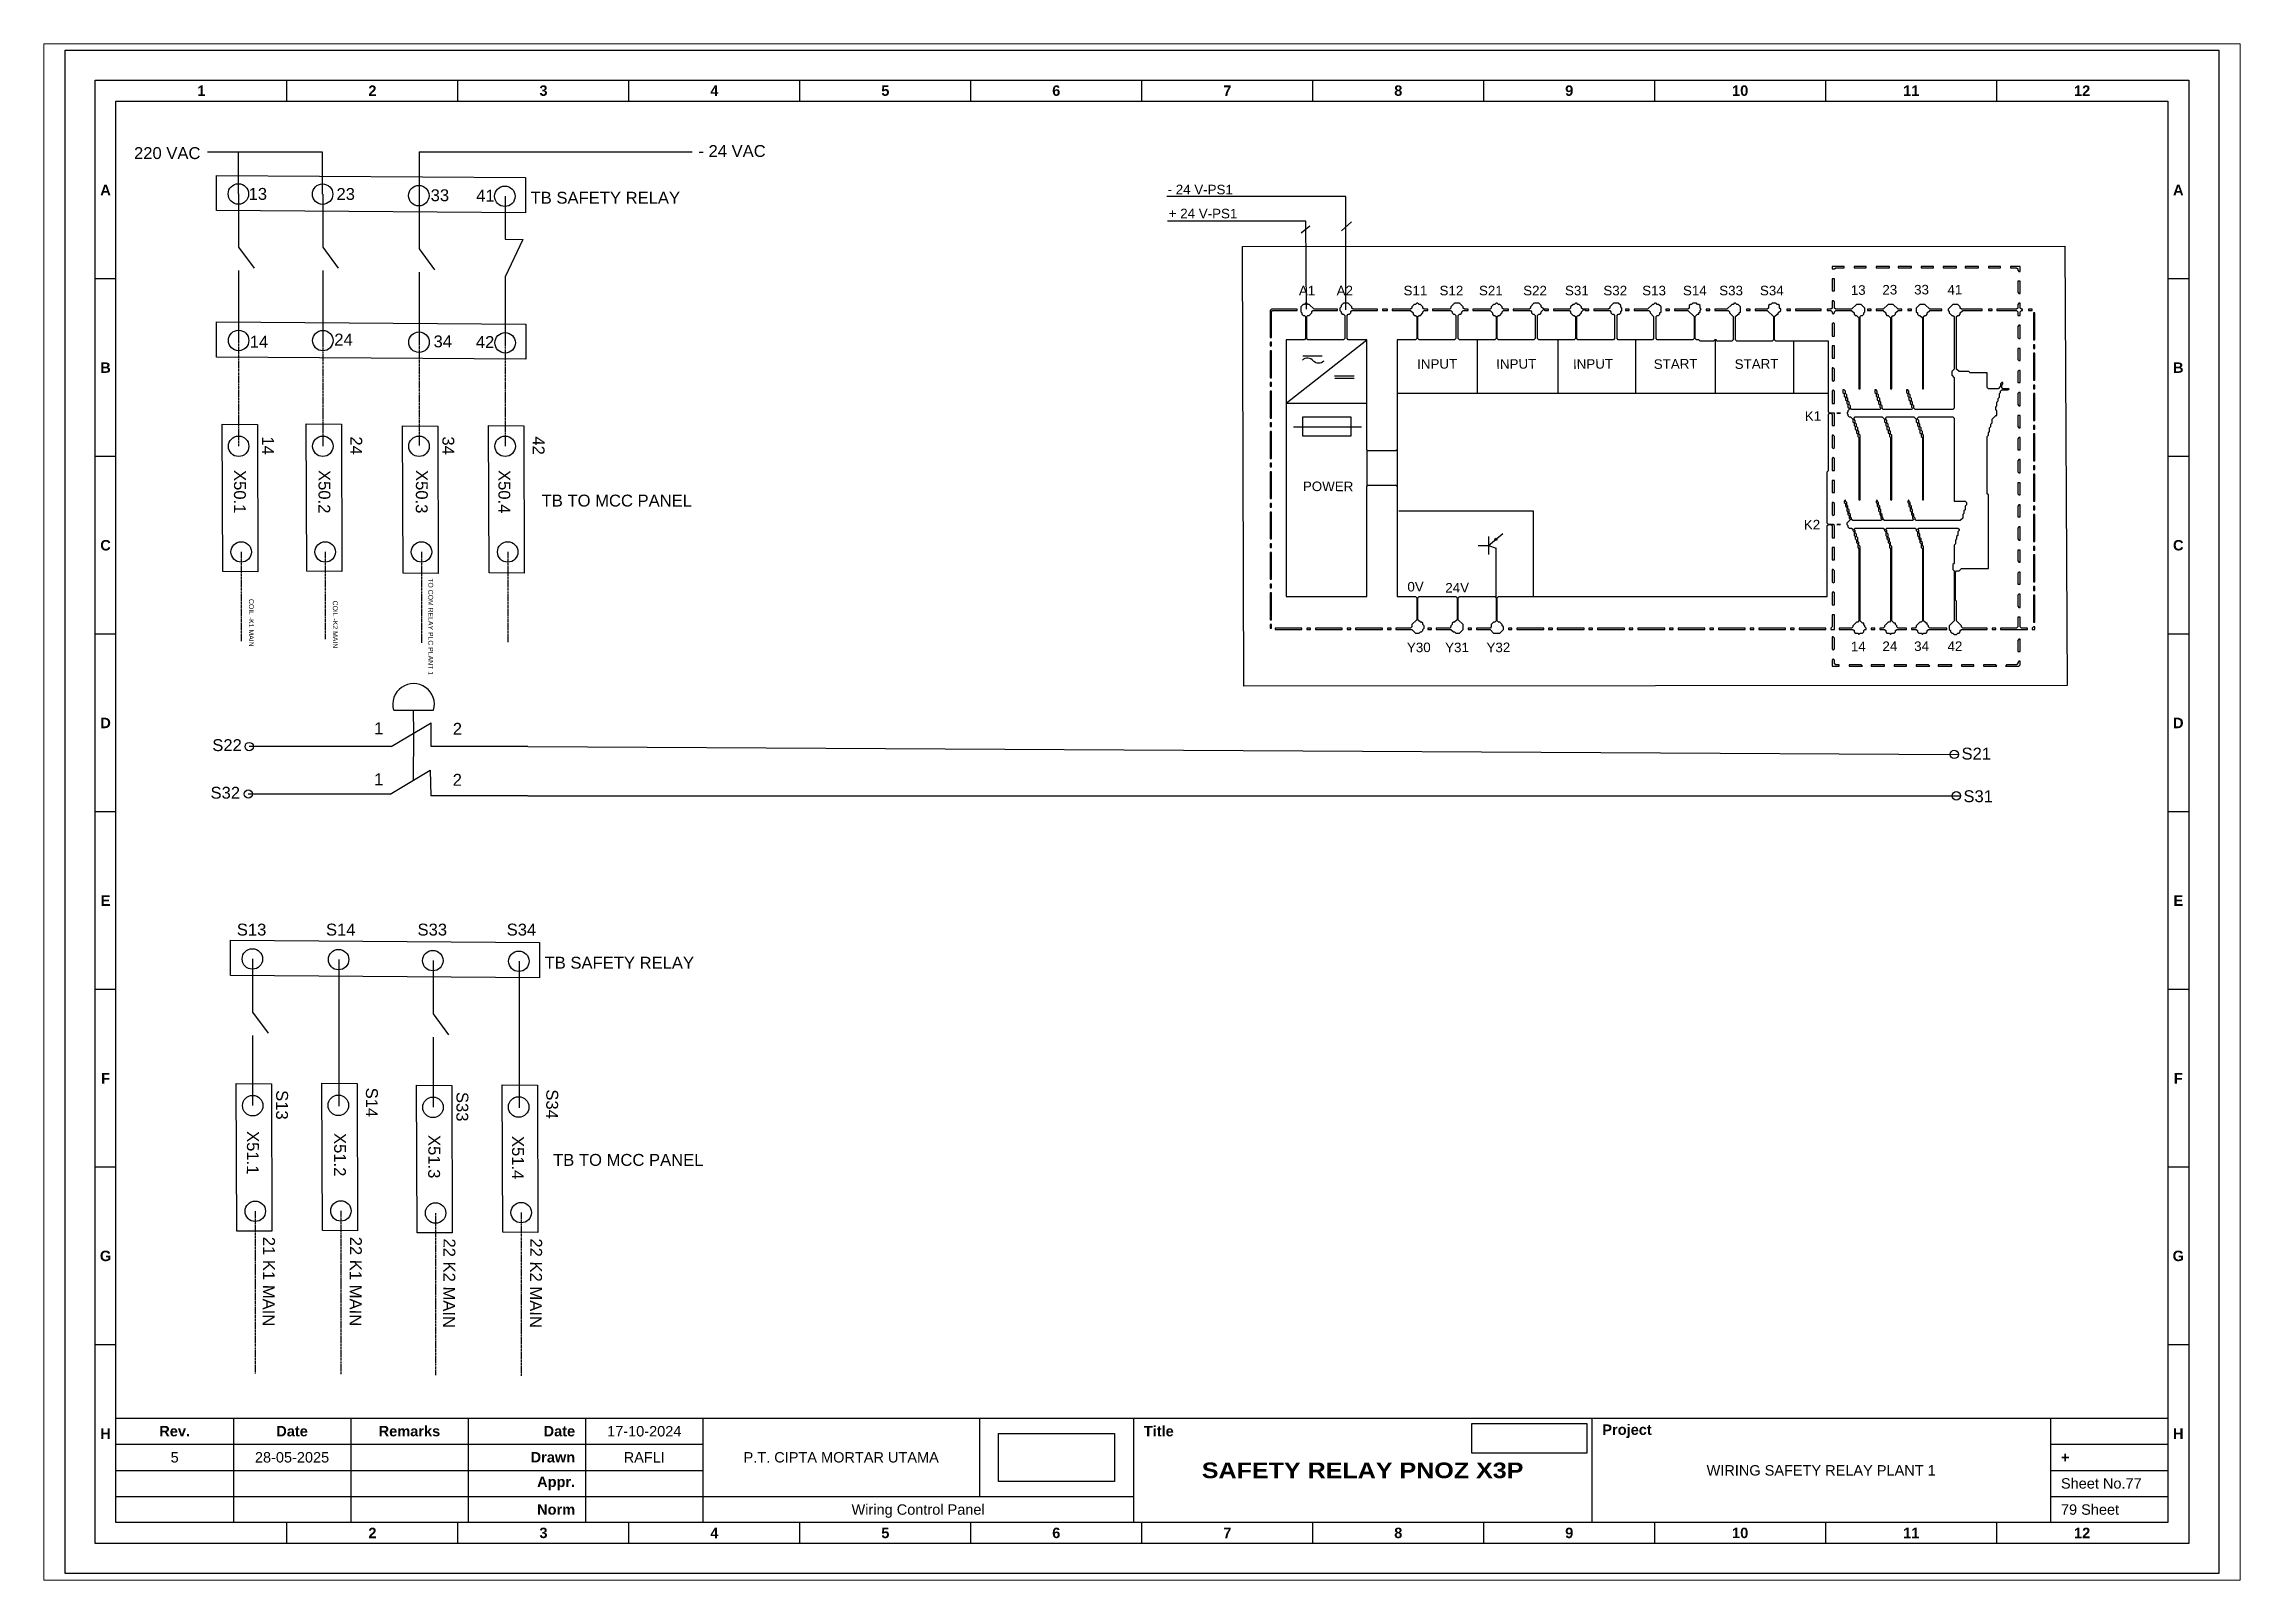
# Paper-space layout 'Wiring Safety Relay Plant 1' of a CAD drawing. Header units: millimetres. Extents: x 0 to 821, y 0 to 574.
# The model-space entities are those that its viewports show. They can reach past a viewport. Long polylines and large blocks are cut down to what shows.
import ezdxf
from ezdxf.enums import TextEntityAlignment as Align

# ---------------------------------------------------------------- set-up
doc = ezdxf.new("R2010")
doc.units = ezdxf.units.MM
doc.linetypes.add('CENTERX2', pattern=[4, 2.5, -0.5, 0.5, -0.5])
doc.layers.add('Layer 1', color=7, linetype='Continuous')
doc.layers.add('MU Project Line', color=7, linetype='Continuous', true_color=0xfefefe)
doc.styles.add('Bold', font='ariblk.ttf', dxfattribs={"height": 25.4})
doc.styles.get("Standard").update_dxf_attribs({"font": 'arial.ttf'})
picture_1 = doc.add_image_def('image1.png', size_in_pixel=(2048, 847))
picture_2 = doc.add_image_def('image2.png', size_in_pixel=(2092, 542))

psp = doc.layouts.new('Wiring Safety Relay Plant 1')

msp = doc.modelspace()

# ---------------------------------------------------------------- texts
at = {"ltscale": 500}
for s, height, p in [('220 VAC', 1.486, (1847.71, 2658.71)), ('- 24 VAC', 1.486, (1918.35, 2658.97)), ('13', 1.486, (1859.04, 2653.61)), ('23', 1.486, (1870.03, 2653.6)), ('33', 1.486, (1881.81, 2653.44)), ('41', 1.486, (1887.5, 2653.39)), ('TB SAFETY RELAY', 1.4865, (1902.5, 2653.13)), ('14', 1.486, (1859.18, 2635.13)), ('24', 1.486, (1869.76, 2635.4)), ('34', 1.486, (1882.17, 2635.17)), ('42', 1.486, (1887.46, 2635.09)), ('TB TO MCC PANEL', 1.4865, (1903.94, 2615.27)), ('1', 1.49, (1874.17, 2586.81)), ('2', 1.49, (1884, 2586.74)), ('S22', 1.486, (1855.19, 2584.7)), ('S21', 1.486, (2073.96, 2583.64)), ('S32', 1.486, (1854.97, 2578.75)), ('1', 1.49, (1874.16, 2580.43)), ('2', 1.49, (1883.99, 2580.36)), ('S31', 1.486, (2074.2, 2578.31)), ('S13', 1.486, (1858.26, 2561.64)), ('S14', 1.486, (1869.41, 2561.64)), ('S33', 1.486, (1880.86, 2561.64)), ('S34', 1.486, (1892.01, 2561.64)), ('TB SAFETY RELAY', 1.4865, (1904.25, 2557.5)), ('TB TO MCC PANEL', 1.4865, (1905.37, 2532.85))]:
    msp.add_text(s, height=height, dxfattribs=at).set_placement(p, align=Align.MIDDLE_CENTER)
for s, rotation, p in [('- 24 V-PS1', 359.8349, (1972.82, 2653.57)), ('+ 24 V-PS1', 359.8349, (1972.96, 2650.57)), ('A1', 359.8349, (1989.24, 2640.93)), ('A2', 359.8349, (1993.96, 2640.93)), ('S11', 359.8349, (2002.33, 2640.93)), ('S12', 359.8349, (2006.83, 2640.93)), ('S21', 359.8349, (2011.76, 2640.93)), ('S22', 359.8349, (2017.29, 2640.93)), ('S31', 359.8349, (2022.52, 2640.93)), ('S32', 359.8349, (2027.32, 2640.93)), ('S13', 359.8349, (2032.18, 2640.93)), ('S14', 359.8349, (2037.27, 2640.93)), ('S33', 359.8349, (2041.81, 2640.93)), ('S34', 359.8349, (2046.9, 2640.93)), ('13', 0.5975, (2058.27, 2640.98)), ('23', 0.5975, (2062.22, 2641.02)), ('33', 0.5975, (2066.19, 2641.03)), ('41', 0.5975, (2070.36, 2641.02)), ('INPUT', 0.5975, (2004.04, 2631.73)), ('INPUT', 0.5975, (2013.93, 2631.73)), ('INPUT', 0.5975, (2023.53, 2631.73)), ('START', 0.5975, (2033.63, 2631.73)), ('START', 0.5975, (2043.75, 2631.73)), ('K1', 0.5975, (2052.52, 2625.23)), ('POWER', 359.8349, (1989.74, 2616.46)), ('K2', 0.5975, (2052.4, 2611.65)), ('0V', 0.5975, (2002.82, 2603.9)), ('24V', 0.5975, (2007.56, 2603.77)), ('Y30', 0.5975, (2002.76, 2596.3)), ('Y31', 0.5975, (2007.54, 2596.3)), ('Y32', 0.5975, (2012.71, 2596.3)), ('14', 0.5975, (2058.28, 2596.42)), ('24', 0.5975, (2062.23, 2596.46)), ('34', 0.5975, (2066.2, 2596.46)), ('42', 0.5975, (2070.37, 2596.46))]:
    msp.add_text(s, height=1.195, rotation=rotation).set_placement(p)
for s, height, rotation, p in [('14', 1.486, 269.6981, (1860.31, 2622.14)), ('24', 1.486, 269.6981, (1871.35, 2622.14)), ('34', 1.486, 269.6981, (1882.86, 2622.14)), ('42', 1.486, 269.6981, (1894.16, 2622.14)), ('X50.1', 1.486, 269.6981, (1856.8, 2616.38)), ('X50.2', 1.486, 269.6981, (1867.37, 2616.38)), ('X50.3', 1.486, 269.6981, (1879.55, 2616.38)), ('X50.4', 1.486, 269.6981, (1889.87, 2616.38)), ('TO COM RELAY PLC PLANT 1', 0.6135, 269.9999, (1880.66, 2599.51)), ('COIL -K1 MAIN ', 0.6135, 269.9999, (1858.23, 2599.87)), ('COIL -K2 MAIN', 0.6135, 269.9999, (1868.73, 2599.79)), ('S13', 1.486, 269.6981, (1862.07, 2539.72)), ('S14', 1.486, 269.6981, (1873.3, 2540.03)), ('S33', 1.486, 269.6981, (1884.62, 2539.5)), ('S34', 1.486, 269.6981, (1895.85, 2539.82)), ('X51.1', 1.486, 269.6981, (1858.42, 2533.74)), ('X51.2', 1.486, 269.6981, (1869.32, 2533.5)), ('X51.3', 1.486, 269.6981, (1881.1, 2533.25)), ('X51.4', 1.486, 269.6981, (1891.57, 2533.13)), ('21 K1 MAIN', 1.486, 269.6981, (1860.42, 2517.64)), ('22 K1 MAIN', 1.486, 269.6981, (1871.28, 2517.65)), ('22 K2 MAIN', 1.486, 269.6981, (1882.98, 2517.43)), ('22 K2 MAIN', 1.486, 269.6981, (1893.83, 2517.44))]:
    msp.add_text(s, height=height, rotation=rotation, dxfattribs=at).set_placement(p, align=Align.MIDDLE_CENTER)

# ---------------------------------------------------------------- blocks, each defined once
blk = doc.blocks.new('KOP MU PROJECT')
at = {"color": 6, "ltscale": 50}
for p, q in [((27.74, 184.05), (27.74, 186.66)), ((49.13, 184.05), (49.13, 186.66)), ((70.51, 184.05), (70.51, 186.66)), ((91.89, 184.05), (91.89, 186.66)), ((113.27, 184.05), (113.27, 186.66)), ((134.66, 184.05), (134.66, 186.66)), ((156.04, 184.05), (156.04, 186.66)), ((177.42, 184.05), (177.42, 186.66)), ((198.8, 184.05), (198.8, 186.66)), ((220.19, 184.05), (220.19, 186.66)), ((241.57, 184.05), (241.57, 186.66)), ((6.36, 161.84), (3.75, 161.84)), ((265.59, 161.84), (262.98, 161.84)), ((6.36, 139.63), (3.75, 139.63)), ((265.59, 139.63), (262.98, 139.63)), ((6.36, 117.42), (3.75, 117.42)), ((265.59, 117.42), (262.98, 117.42)), ((6.36, 95.22), (3.75, 95.22)), ((265.59, 95.22), (262.98, 95.22)), ((6.36, 73.01), (3.75, 73.01)), ((265.59, 73.01), (262.98, 73.01)), ((6.36, 50.8), (3.75, 50.8)), ((265.59, 50.8), (262.98, 50.8)), ((6.36, 28.59), (3.75, 28.59)), ((265.59, 28.59), (262.98, 28.59)), ((27.74, 3.75), (27.74, 6.36)), ((49.13, 3.75), (49.13, 6.36)), ((70.51, 3.75), (70.51, 6.36)), ((91.89, 3.75), (91.89, 6.36)), ((113.27, 3.75), (113.27, 6.36)), ((134.66, 3.75), (134.66, 6.36)), ((156.04, 3.75), (156.04, 6.36)), ((177.42, 3.75), (177.42, 6.36)), ((198.8, 3.75), (198.8, 6.36)), ((220.19, 3.75), (220.19, 6.36)), ((241.57, 3.75), (241.57, 6.36))]:
    blk.add_line(p, q, dxfattribs=at)
at = {"ltscale": 50}
for p, q in [((6.36, 19.41), (262.98, 19.41)), ((21.04, 19.41), (21.04, 6.36)), ((35.72, 19.41), (35.72, 6.36)), ((50.41, 19.41), (50.41, 6.36)), ((65.09, 19.41), (65.09, 6.36)), ((79.77, 19.41), (79.77, 6.36)), ((114.35, 19.41), (114.35, 9.62)), ((133.6, 19.41), (133.6, 6.36)), ((190.95, 19.41), (190.95, 6.36)), ((248.3, 19.41), (248.3, 6.36)), ((6.36, 16.15), (79.77, 16.15)), ((248.3, 16.15), (262.98, 16.15)), ((6.36, 12.89), (79.77, 12.89)), ((248.3, 12.89), (262.98, 12.89)), ((6.36, 9.62), (133.6, 9.62)), ((248.3, 9.62), (262.98, 9.62))]:
    blk.add_line(p, q, dxfattribs=at)
at = {"color": 1, "ltscale": 50}
blk.add_lwpolyline([(269.34, 0), (0, 0), (0, 190.41), (269.34, 190.41)], close=True, dxfattribs=at)
at = {"color": 6, "ltscale": 50}
for points in [[(265.59, 3.75), (3.75, 3.75), (3.75, 186.66), (265.59, 186.66)], [(262.98, 6.36), (6.36, 6.36), (6.36, 184.05), (262.98, 184.05)]]:
    blk.add_lwpolyline(points, close=True, dxfattribs=at)
at = {"ltscale": 50, "char_height": 1.305, "attachment_point": 4}
for s, width, heights, insert in [('\\pxqc;{\\fArial|b1|i0|c0|p34;1}', 21.3825, [2.51], (6.36, 185.36)), ('\\pxqc;{\\fArial|b1|i0|c0|p34;2}', 21.3825, [2.51], (27.74, 185.36)), ('\\pxqc;{\\fArial|b1|i0|c0|p34;3}', 21.3825, [2.51], (49.13, 185.36)), ('\\pxqc;{\\fArial|b1|i0|c0|p34;4}', 21.3825, [2.51], (70.51, 185.36)), ('\\pxqc;{\\fArial|b1|i0|c0|p34;5}', 21.3825, [2.51], (91.89, 185.36)), ('\\pxqc;{\\fArial|b1|i0|c0|p34;6}', 21.3825, [2.51], (113.27, 185.36)), ('\\pxqc;{\\fArial|b1|i0|c0|p34;7}', 21.3825, [2.51], (134.66, 185.36)), ('\\pxqc;{\\fArial|b1|i0|c0|p34;8}', 21.3825, [2.51], (156.04, 185.36)), ('\\pxqc;{\\fArial|b1|i0|c0|p34;9}', 21.3825, [2.51], (177.42, 185.36)), ('\\pxqc;{\\fArial|b1|i0|c0|p34;10}', 21.3825, [2.51], (198.8, 185.36)), ('\\pxqc;{\\fArial|b1|i0|c0|p34;11}', 21.3825, [2.51], (220.19, 185.36)), ('\\pxqc;{\\fArial|b1|i0|c0|p34;12}', 21.3825, [2.51], (241.57, 185.36)), ('\\pxqc;{\\fArial|b1|i0|c0|p34;A}', 2.61, [2.51], (3.75, 172.95)), ('\\pxqc;{\\fArial|b1|i0|c0|p34;A}', 2.61, [2.51], (262.98, 172.95)), ('\\pxqc;{\\fArial|b1|i0|c0|p34;B}', 2.61, [2.51], (3.75, 150.74)), ('\\pxqc;{\\fArial|b1|i0|c0|p34;B}', 2.61, [2.51], (262.98, 150.74)), ('\\pxqc;{\\fArial|b1|i0|c0|p34;C}', 2.61, [2.51], (3.75, 128.53)), ('\\pxqc;{\\fArial|b1|i0|c0|p34;C}', 2.61, [2.51], (262.98, 128.53)), ('\\pxqc;{\\fArial|b1|i0|c0|p34;D}', 2.61, [2.51], (3.75, 106.32)), ('\\pxqc;{\\fArial|b1|i0|c0|p34;D}', 2.61, [2.51], (262.98, 106.32)), ('\\pxqc;{\\fArial|b1|i0|c0|p34;E}', 2.61, [2.51], (3.75, 84.11)), ('\\pxqc;{\\fArial|b1|i0|c0|p34;E}', 2.61, [2.51], (262.98, 84.11)), ('\\pxqc;{\\fArial|b1|i0|c0|p34;F}', 2.61, [2.51], (3.75, 61.9)), ('\\pxqc;{\\fArial|b1|i0|c0|p34;F}', 2.61, [2.51], (262.98, 61.9)), ('\\pxqc;{\\fArial|b1|i0|c0|p34;G}', 2.61, [2.51], (3.75, 39.69)), ('\\pxqc;{\\fArial|b1|i0|c0|p34;G}', 2.61, [2.51], (262.98, 39.69)), ('\\pxqc;{\\fArial|b1|i0|c0|p34;H}', 2.61, [2.51], (3.75, 17.47)), ('\\pxqc;{\\fArial|b1|i0|c0|p34;Rev.}', 14.6811, [2.88], (6.36, 17.78)), ('\\pxqc;{\\fArial|b1|i0|c0|p34;Date}', 14.6811, [2.88], (21.04, 17.78)), ('\\pxqc;{\\fArial|b1|i0|c0|p34;Remarks}', 14.6811, [2.88], (35.72, 17.78)), ('\\pxqr;{\\fArial|b1|i0|c0|p34;Date}', 13.3761, [2.88], (50.41, 17.78)), ('\\pxql;{\\fArial|b1|i0|c0|p34;Title}', 50.2419, [2.88], (134.9, 17.78)), ('\\pxql;{\\fArial|b1|i0|c0|p34;Project}', 50.2419, [2.88], (192.25, 17.78)), ('\\pxqc;{\\fArial|b1|i0|c0|p34;H}', 2.61, [2.51], (262.98, 17.47)), ('\\pxqr;{\\fArial|b1|i0|c0|p34;Drawn}', 13.3761, [2.88], (50.41, 14.52)), ('\\pxql;{\\fArial|b1|i0|c0|p34;+}', 14.6811, [2.88], (249.61, 14.52)), ('\\pxqr;{\\fArial|b1|i0|c0|p34;Appr.}', 13.3761, [2.88], (50.41, 11.26)), ('\\pxqr;{\\fArial|b1|i0|c0|p34;Norm}', 13.3761, [2.88], (50.41, 7.99)), ('\\pxqc;{\\fArial|b1|i0|c0|p34;2}', 21.3825, [2.51], (27.74, 5.06)), ('\\pxqc;{\\fArial|b1|i0|c0|p34;3}', 21.3825, [2.51], (49.13, 5.06)), ('\\pxqc;{\\fArial|b1|i0|c0|p34;4}', 21.3825, [2.51], (70.51, 5.06)), ('\\pxqc;{\\fArial|b1|i0|c0|p34;5}', 21.3825, [2.51], (91.89, 5.06)), ('\\pxqc;{\\fArial|b1|i0|c0|p34;6}', 21.3825, [2.51], (113.27, 5.06)), ('\\pxqc;{\\fArial|b1|i0|c0|p34;7}', 21.3825, [2.51], (134.66, 5.06)), ('\\pxqc;{\\fArial|b1|i0|c0|p34;8}', 21.3825, [2.51], (156.04, 5.06)), ('\\pxqc;{\\fArial|b1|i0|c0|p34;9}', 21.3825, [2.51], (177.42, 5.06)), ('\\pxqc;{\\fArial|b1|i0|c0|p34;10}', 21.3825, [2.51], (198.8, 5.06)), ('\\pxqc;{\\fArial|b1|i0|c0|p34;11}', 21.3825, [2.51], (220.19, 5.06)), ('\\pxqc;{\\fArial|b1|i0|c0|p34;12}', 21.3825, [2.51], (241.57, 5.06))]:
    blk.add_mtext_dynamic_manual_height_columns(s, width=width, gutter_width=0.0326, heights=heights, dxfattribs=dict(at, insert=insert))
at = {"ltscale": 50}
for tag, p in [('DATECREATED', (72.43, 17.78)), ('REV', (13.7, 14.52)), ('REVDATE', (28.38, 14.52)), ('REMARKS', (43.06, 14.52)), ('DRAWN', (72.43, 14.52)), ('COMPANY', (97.06, 14.52)), ('APPR', (72.43, 11.26)), ('PROJECT', (219.62, 12.89)), ('NORM', (72.43, 7.99)), ('DRAWINGCATEGORY', (106.68, 7.99)), ('DESCRIPTION', (162.27, 10.03))]:
    blk.add_attdef(tag, text='', height=1.3, dxfattribs=at).set_placement(p, align=Align.MIDDLE_CENTER)
at = {"ltscale": 50, "style": 'Bold'}
blk.add_attdef('TITLE', text='', height=1.96, dxfattribs=at).set_placement((162.27, 12.89), align=Align.MIDDLE_CENTER)
at = {"ltscale": 50}
for tag, p in [('SHEETNUMBER', (249.61, 11.26)), ('TOTALSHEET', (249.61, 7.99))]:
    blk.add_attdef(tag, text='', height=1.3, dxfattribs=at).set_placement(p, align=Align.MIDDLE_LEFT)
image = blk.add_image(picture_1, insert=(116.72, 11.48), size_in_units=(14.5, 6), dxfattribs=at)
image.dxf.flags = 15
image = blk.add_image(picture_2, insert=(175.94, 15.04), size_in_units=(14.36, 3.72), dxfattribs=at)
image.dxf.flags = 15

# ---------------------------------------------------------------- linework, layer by layer
for p, q in [((1856.61, 2658.84), (1852.74, 2658.83)), ((1856.64, 2653.6), (1856.61, 2658.84)), ((1867.14, 2658.84), (1856.61, 2658.84)), ((1867.14, 2653.58), (1867.14, 2658.84)), ((1879.2, 2658.88), (1879.2, 2653.39)), ((1879.2, 2658.88), (1913.38, 2658.88)), ((1856.64, 2653.6), (1856.64, 2646.96)), ((1867.17, 2653.58), (1867.17, 2646.95)), ((1879.2, 2653.39), (1879.2, 2646.75)), ((1889.97, 2653.31), (1889.97, 2647.94)), ((1995.12, 2653.27), (1972.74, 2653.27)), ((1995.12, 2639.13), (1995.12, 2653.27)), ((1889.97, 2647.94), (1892.18, 2647.92)), ((1892.18, 2647.92), (1889.97, 2643.26)), ((1990.12, 2650.21), (1972.82, 2650.21)), ((1990.6, 2649.57), (1989.53, 2648.69)), ((1990.18, 2639.19), (1990.12, 2650.21)), ((1995.81, 2650.11), (1994.58, 2648.99)), ((1856.64, 2646.96), (1858.58, 2644.33)), ((1867.17, 2646.95), (1869.1, 2644.32)), ((1879.2, 2646.75), (1881.14, 2644.12)), ((1856.64, 2644.04), (1856.64, 2635.29)), ((1867.17, 2644.03), (1867.17, 2635.27)), ((1879.2, 2643.83), (1879.2, 2635.07)), ((1889.97, 2643.26), (1889.97, 2634.99)), ((1987.63, 2627.44), (1997.72, 2635.37)), ((2011.53, 2635.37), (2011.53, 2628.69)), ((2021.61, 2635.37), (2021.61, 2628.69)), ((2031.36, 2635.37), (2031.36, 2628.69)), ((2041.31, 2635.43), (2041.31, 2628.69)), ((2051.1, 2635.21), (2051.1, 2628.69)), ((2001.54, 2628.69), (2055.46, 2628.69)), ((1987.63, 2627.44), (1997.72, 2627.44)), ((1988.57, 2624.5), (1997.06, 2624.5)), ((1997.72, 2621.62), (1997.72, 2617.04)), ((2001.54, 2621.62), (2001.54, 2617.04)), ((2001.74, 2613.97), (2018.53, 2613.97)), ((2018.53, 2613.97), (2018.53, 2603.29)), ((2011.68, 2609.66), (2012.96, 2609.66)), ((2012.96, 2609.66), (2014.73, 2611.15)), ((2012.96, 2610.8), (2012.96, 2608.53)), ((2012.96, 2609.66), (2013.91, 2609.31)), ((2013.65, 2610.25), (2013.83, 2610.59)), ((2014.03, 2610.38), (2013.65, 2610.25)), ((2013.83, 2610.59), (2014.03, 2610.38)), ((2013.91, 2603.13), (2013.91, 2609.31)), ((1875.73, 2584.52), (1880.72, 2587.47)), ((1876.03, 2589.07), (1881.02, 2589.07)), ((1878.54, 2586.18), (1878.51, 2589.07)), ((1880.71, 2584.52), (1880.72, 2587.47)), ((1878.5, 2580.31), (1878.54, 2586.18)), ((1870.76, 2584.52), (1857.97, 2584.52)), ((1892.8, 2584.52), (2071.73, 2583.53)), ((1875.61, 2578.59), (1880.59, 2581.55)), ((1880.59, 2581.55), (1880.68, 2578.38)), ((1870.63, 2578.59), (1857.85, 2578.59)), ((1892.8, 2578.36), (2071.99, 2578.36)), ((1858.39, 2557.97), (1858.39, 2551.33)), ((1869.17, 2557.89), (1869.17, 2551.26)), ((1880.95, 2557.76), (1880.95, 2551.12)), ((1891.72, 2557.68), (1891.72, 2551.04)), ((1858.39, 2551.33), (1860.33, 2548.7)), ((1869.17, 2551.26), (1869.17, 2539.58)), ((1880.95, 2551.12), (1882.89, 2548.49)), ((1891.72, 2551.04), (1891.72, 2539.36)), ((1858.39, 2548.41), (1858.39, 2539.66)), ((1880.95, 2548.2), (1880.95, 2539.44))]:
    msp.add_line(p, q)
at = {"linetype": 'CENTERX2'}
for p, q in [((1856.64, 2635.29), (1856.64, 2622.06)), ((1867.17, 2635.27), (1867.17, 2622.06)), ((1879.2, 2635.07), (1879.2, 2622.06)), ((1889.97, 2634.99), (1889.97, 2622.06)), ((1856.96, 2608.85), (1856.96, 2597.67)), ((1867.47, 2608.85), (1867.47, 2597.95)), ((1879.51, 2608.85), (1879.51, 2597.48)), ((1890.29, 2608.85), (1890.29, 2597.57)), ((1858.72, 2526.43), (1858.72, 2506.14)), ((1869.43, 2526.47), (1869.43, 2506.06)), ((1881.27, 2526.21), (1881.27, 2505.92)), ((1891.98, 2526.26), (1891.98, 2505.84))]:
    msp.add_line(p, q, dxfattribs=at)
at = {"color": 5, "ltscale": 2}
for p, q in [((1989.72, 2633.38), (1992.16, 2633.38)), ((1993.7, 2630.86), (1996.15, 2630.86)), ((1993.72, 2630.58), (1996.16, 2630.58))]:
    msp.add_line(p, q, dxfattribs=at)
at = {"ltscale": 50}
for p, q in [((1875.73, 2584.52), (1870.76, 2584.52)), ((1892.8, 2584.52), (1880.71, 2584.52)), ((1875.61, 2578.59), (1870.63, 2578.59)), ((1892.77, 2578.38), (1880.68, 2578.38))]:
    msp.add_line(p, q, dxfattribs=at)
for points in [[(1853.86, 2655.93), (1892.51, 2655.64), (1892.51, 2651.24), (1853.86, 2651.53)], [(1853.89, 2637.61), (1892.54, 2637.33), (1892.54, 2632.93), (1853.89, 2633.21)], [(1858.98, 2624.79), (1859.04, 2606.37), (1854.65, 2606.39), (1854.58, 2624.82)], [(1869.5, 2624.84), (1869.56, 2606.41), (1865.16, 2606.44), (1865.1, 2624.86)], [(1881.54, 2624.58), (1881.6, 2606.16), (1877.2, 2606.18), (1877.14, 2624.6)], [(1892.31, 2624.63), (1892.37, 2606.2), (1887.97, 2606.22), (1887.91, 2624.65)], [(1989.72, 2625.76), (1995.73, 2625.76), (1995.73, 2623.32), (1989.72, 2623.32)], [(1855.61, 2560.3), (1894.26, 2560.01), (1894.26, 2555.61), (1855.61, 2555.9)], [(1860.74, 2542.37), (1860.8, 2523.94), (1856.4, 2523.96), (1856.34, 2542.39)], [(1871.45, 2542.41), (1871.51, 2523.99), (1867.11, 2524.01), (1867.05, 2542.43)], [(1883.29, 2542.15), (1883.35, 2523.73), (1878.96, 2523.75), (1878.9, 2542.18)], [(1894, 2542.2), (1894.06, 2523.77), (1889.67, 2523.8), (1889.6, 2542.22)]]:
    msp.add_lwpolyline(points, close=True)
at = {"color": 6, "ltscale": 50}
msp.add_lwpolyline([(1982.2, 2647.03), (2085.03, 2647.08), (2085.33, 2592.14), (1982.35, 2592.08)], close=True, dxfattribs=at)
for centre, radius in [((1856.61, 2653.6), 1.28), ((1867.14, 2653.58), 1.28), ((1879.17, 2653.39), 1.28), ((1889.94, 2653.31), 1.28), ((1856.64, 2635.29), 1.28), ((1867.17, 2635.27), 1.28), ((1879.2, 2635.07), 1.28), ((1889.97, 2634.99), 1.28), ((1856.64, 2622.06), 1.28), ((1867.17, 2622.06), 1.28), ((1879.2, 2622.06), 1.28), ((1889.97, 2622.06), 1.28), ((1856.96, 2608.85), 1.28), ((1867.47, 2608.85), 1.28), ((1879.51, 2608.85), 1.28), ((1890.29, 2608.85), 1.28), ((1857.97, 2584.52), 0.523), ((2071.21, 2583.54), 0.523), ((1857.85, 2578.59), 0.523), ((2071.47, 2578.36), 0.523), ((1858.36, 2557.97), 1.28), ((1869.14, 2557.89), 1.28), ((1880.92, 2557.76), 1.28), ((1891.69, 2557.68), 1.28), ((1858.4, 2539.63), 1.28), ((1869.11, 2539.67), 1.28), ((1880.95, 2539.42), 1.28), ((1891.66, 2539.46), 1.28), ((1858.72, 2526.43), 1.28), ((1869.43, 2526.47), 1.28), ((1881.27, 2526.21), 1.28), ((1891.98, 2526.26), 1.28)]:
    msp.add_circle(centre, radius)
at = {"color": 1}
for centre, start, end in [((1990.33, 2632.14), 41.0818, 133.4157), ((1991.71, 2633.41), 223.8067, 316.1407)]:
    msp.add_arc(centre, 0.938, start, end, dxfattribs=at)
msp.add_arc((1878.52, 2589.79), 2.6, 343.8983, 196.1017)
at = {"layer": 'Layer 1', "color": 7}
for points in [[(2055.92, 2644.53), (2055.92, 2644.23), (2056.22, 2644.23), (2056.38, 2644.38), (2057.45, 2644.38), (2057.45, 2644.53), (2055.92, 2644.53)], [(2055.92, 2643), (2055.92, 2641.48), (2056.22, 2641.48), (2056.22, 2643), (2055.92, 2643)], [(2058.67, 2644.53), (2058.67, 2644.38), (2060.2, 2644.38), (2060.2, 2644.53), (2058.67, 2644.53)], [(2061.42, 2644.53), (2061.42, 2644.38), (2063.1, 2644.38), (2063.1, 2644.53), (2061.42, 2644.53)], [(2064.17, 2644.53), (2064.17, 2644.38), (2065.85, 2644.38), (2065.85, 2644.53), (2064.17, 2644.53)], [(2067.07, 2644.53), (2067.07, 2644.38), (2068.6, 2644.38), (2068.6, 2644.53), (2067.07, 2644.53)], [(2069.82, 2644.53), (2069.82, 2644.38), (2071.5, 2644.38), (2071.5, 2644.53), (2069.82, 2644.53)], [(2072.57, 2644.53), (2072.57, 2644.38), (2074.25, 2644.38), (2074.25, 2644.53), (2072.57, 2644.53)], [(2075.47, 2644.53), (2075.47, 2644.38), (2077, 2644.38), (2077, 2644.53), (2075.47, 2644.53)], [(2078.22, 2644.53), (2078.22, 2644.38), (2078.98, 2644.38), (2079.14, 2644.23), (2079.14, 2644.07), (2079.29, 2643.92), (2079.44, 2643.92), (2079.44, 2644.53), (2078.22, 2644.53)], [(2079.14, 2642.7), (2079.14, 2641.32), (2079.29, 2641.17), (2079.44, 2641.17), (2079.44, 2642.7), (2079.14, 2642.7)], [(1990.08, 2639.95), (1989.93, 2639.8), (1989.77, 2639.8), (1989.47, 2639.49), (1989.47, 2638.88), (1989.62, 2638.73), (1989.62, 2638.57), (1989.77, 2638.42), (1989.93, 2638.42), (1990.08, 2638.27), (1990.08, 2635.52), (1989.93, 2635.37), (1987.63, 2635.37), (1987.63, 2603.29), (1997.72, 2603.29), (1997.72, 2617.04), (1997.87, 2617.19), (2001.38, 2617.19), (2001.54, 2617.04), (2001.54, 2603.29), (2003.83, 2603.29), (2003.98, 2603.13), (2003.98, 2600.38), (2003.37, 2599.77), (2003.37, 2599.47), (2003.22, 2599.31), (2001.38, 2599.31), (2001.38, 2599.16), (2003.37, 2599.16), (2003.83, 2598.7), (2004.28, 2598.7), (2004.44, 2598.86), (2004.59, 2598.86), (2004.74, 2599.01), (2004.74, 2599.16), (2004.9, 2599.31), (2004.9, 2599.62), (2004.74, 2599.77), (2004.74, 2599.93), (2004.59, 2600.08), (2004.44, 2600.08), (2004.13, 2600.38), (2004.13, 2603.13), (2004.28, 2603.29), (2008.87, 2603.29), (2009.02, 2603.13), (2009.02, 2600.38), (2008.72, 2600.08), (2008.56, 2600.08), (2008.41, 2599.93), (2008.41, 2599.77), (2008.26, 2599.62), (2008.26, 2599.47), (2008.1, 2599.31), (2006.42, 2599.31), (2006.42, 2599.16), (2008.26, 2599.16), (2008.56, 2598.86), (2008.72, 2598.86), (2008.87, 2598.7), (2009.33, 2598.7), (2009.78, 2599.16), (2009.78, 2599.77), (2009.17, 2600.38), (2009.17, 2603.13), (2009.33, 2603.29), (2013.76, 2603.29), (2013.91, 2603.13), (2013.91, 2600.23), (2013.76, 2600.08), (2013.6, 2600.08), (2013.3, 2599.77), (2013.3, 2599.47), (2013.15, 2599.31), (2011.46, 2599.31), (2011.46, 2599.16), (2013.15, 2599.16), (2013.6, 2598.7), (2014.37, 2598.7), (2014.83, 2599.16), (2014.83, 2599.47), (2014.67, 2599.62), (2014.67, 2599.77), (2014.37, 2600.08), (2014.21, 2600.08), (2014.06, 2600.23), (2014.06, 2603.13), (2014.21, 2603.29), (2055.31, 2603.29), (2055.31, 2612.15), (2055.46, 2612.3), (2055.77, 2612.3), (2055.92, 2612.15), (2055.92, 2610.62), (2056.22, 2610.62), (2056.22, 2612.15), (2056.07, 2612.3), (2055.46, 2612.3), (2055.31, 2612.45), (2055.31, 2618.87), (2055.46, 2619.02), (2055.46, 2626.05), (2055.61, 2626.2), (2055.77, 2626.2), (2055.92, 2626.05), (2055.92, 2624.67), (2056.22, 2624.67), (2056.22, 2626.2), (2055.61, 2626.2), (2055.46, 2626.35), (2055.46, 2635.21), (2048.89, 2635.21), (2048.74, 2635.37), (2048.74, 2638.27), (2049.04, 2638.57), (2049.2, 2638.57), (2049.2, 2638.73), (2049.5, 2639.03), (2049.5, 2639.19), (2049.35, 2639.34), (2049.35, 2639.64), (2049.2, 2639.8), (2049.04, 2639.8), (2048.89, 2639.95), (2048.43, 2639.95), (2048.28, 2639.8), (2048.13, 2639.8), (2047.97, 2639.64), (2047.97, 2639.34), (2047.82, 2639.19), (2046.29, 2639.19), (2046.29, 2639.03), (2047.82, 2639.03), (2048.59, 2638.27), (2048.59, 2635.37), (2048.43, 2635.21), (2044, 2635.21), (2043.85, 2635.37), (2043.85, 2638.27), (2044.16, 2638.57), (2044.31, 2638.57), (2044.31, 2638.73), (2044.46, 2638.88), (2044.46, 2639.49), (2044.16, 2639.8), (2044, 2639.8), (2043.85, 2639.95), (2043.7, 2639.95), (2043.54, 2639.8), (2043.39, 2639.8), (2042.78, 2639.19), (2041.25, 2639.19), (2041.25, 2639.03), (2042.93, 2639.03), (2043.09, 2638.88), (2043.09, 2638.73), (2043.54, 2638.27), (2043.54, 2635.37), (2043.39, 2635.21), (2041.56, 2635.21), (2041.41, 2635.37), (2041.25, 2635.37), (2041.1, 2635.21), (2039.42, 2635.21), (2039.27, 2635.37), (2038.96, 2635.37), (2038.81, 2635.52), (2038.81, 2638.27), (2039.11, 2638.57), (2039.27, 2638.57), (2039.27, 2638.73), (2039.42, 2638.88), (2039.42, 2639.03), (2039.57, 2639.19), (2039.42, 2639.34), (2039.42, 2639.64), (2039.27, 2639.8), (2039.11, 2639.8), (2038.96, 2639.95), (2038.5, 2639.95), (2038.35, 2639.8), (2038.2, 2639.8), (2038.04, 2639.64), (2038.04, 2639.34), (2037.89, 2639.19), (2036.21, 2639.19), (2036.21, 2639.03), (2037.89, 2639.03), (2038.66, 2638.27), (2038.66, 2635.52), (2038.5, 2635.37), (2034.07, 2635.37), (2033.92, 2635.52), (2033.92, 2638.27), (2034.07, 2638.42), (2034.23, 2638.42), (2034.38, 2638.57), (2034.38, 2638.73), (2034.53, 2638.88), (2034.53, 2639.49), (2034.23, 2639.8), (2034.07, 2639.8), (2033.92, 2639.95), (2033.77, 2639.95), (2033.61, 2639.8), (2033.46, 2639.8), (2032.85, 2639.19), (2031.17, 2639.19), (2031.17, 2639.03), (2033, 2639.03), (2033.16, 2638.88), (2033.16, 2638.73), (2033.61, 2638.27), (2033.61, 2635.52), (2033.46, 2635.37), (2029.18, 2635.37), (2029.03, 2635.52), (2029.03, 2638.42), (2029.18, 2638.57), (2029.34, 2638.57), (2029.49, 2638.73), (2029.49, 2638.88), (2029.64, 2639.03), (2029.64, 2639.34), (2029.49, 2639.49), (2029.49, 2639.64), (2029.18, 2639.95), (2028.57, 2639.95), (2028.12, 2639.49), (2028.12, 2639.34), (2027.96, 2639.19), (2026.13, 2639.19), (2026.13, 2639.03), (2028.12, 2639.03), (2028.27, 2638.88), (2028.27, 2638.73), (2028.42, 2638.57), (2028.57, 2638.57), (2028.73, 2638.42), (2028.73, 2635.52), (2028.57, 2635.37), (2024.14, 2635.37), (2023.99, 2635.52), (2023.99, 2638.27), (2024.14, 2638.42), (2024.3, 2638.42), (2024.6, 2638.73), (2024.6, 2638.88), (2024.91, 2639.19), (2025.06, 2639.03), (2025.52, 2639.03), (2025.52, 2639.19), (2024.75, 2639.19), (2024.6, 2639.34), (2024.6, 2639.49), (2024.3, 2639.8), (2024.14, 2639.8), (2023.99, 2639.95), (2023.84, 2639.95), (2023.69, 2639.8), (2023.53, 2639.8), (2023.23, 2639.49), (2023.23, 2639.34), (2023.07, 2639.19), (2021.09, 2639.19), (2021.09, 2639.03), (2023.07, 2639.03), (2023.23, 2638.88), (2023.23, 2638.73), (2023.53, 2638.42), (2023.69, 2638.42), (2023.84, 2638.27), (2023.84, 2635.52), (2023.69, 2635.37), (2019.26, 2635.37), (2019.1, 2635.52), (2019.1, 2638.42), (2019.26, 2638.57), (2019.41, 2638.57), (2019.56, 2638.73), (2019.56, 2638.88), (2019.87, 2639.19), (2020.02, 2639.03), (2020.48, 2639.03), (2020.48, 2639.19), (2019.87, 2639.19), (2019.56, 2639.49), (2019.56, 2639.64), (2019.26, 2639.95), (2018.64, 2639.95), (2018.19, 2639.49), (2018.19, 2639.34), (2018.03, 2639.19), (2016.05, 2639.19), (2016.05, 2639.03), (2018.19, 2639.03), (2018.34, 2638.88), (2018.34, 2638.73), (2018.49, 2638.57), (2018.64, 2638.57), (2018.8, 2638.42), (2018.8, 2635.52), (2018.64, 2635.37), (2014.21, 2635.37), (2014.06, 2635.52), (2014.06, 2638.27), (2014.21, 2638.42), (2014.37, 2638.42), (2014.67, 2638.73), (2014.67, 2638.88), (2014.83, 2639.03), (2015.44, 2639.03), (2015.44, 2639.19), (2014.83, 2639.19), (2014.67, 2639.34), (2014.67, 2639.49), (2014.37, 2639.8), (2014.21, 2639.8), (2014.06, 2639.95), (2013.91, 2639.95), (2013.76, 2639.8), (2013.6, 2639.8), (2013.3, 2639.49), (2013.3, 2639.34), (2013.15, 2639.19), (2011.01, 2639.19), (2011.01, 2639.03), (2013.15, 2639.03), (2013.45, 2638.73), (2013.45, 2638.57), (2013.6, 2638.42), (2013.76, 2638.42), (2013.91, 2638.27), (2013.91, 2635.52), (2013.76, 2635.37), (2009.33, 2635.37), (2009.17, 2635.52), (2009.17, 2638.42), (2009.33, 2638.57), (2009.48, 2638.57), (2009.63, 2638.73), (2009.63, 2638.88), (2009.78, 2639.03), (2010.4, 2639.03), (2010.4, 2639.19), (2009.94, 2639.19), (2009.78, 2639.34), (2009.78, 2639.49), (2009.33, 2639.95), (2008.72, 2639.95), (2008.26, 2639.49), (2008.26, 2639.34), (2008.1, 2639.19), (2005.97, 2639.19), (2005.97, 2639.03), (2008.26, 2639.03), (2008.41, 2638.88), (2008.41, 2638.73), (2008.56, 2638.57), (2008.72, 2638.57), (2008.87, 2638.42), (2008.87, 2635.52), (2008.72, 2635.37), (2004.28, 2635.37), (2004.13, 2635.52), (2004.13, 2638.27), (2004.28, 2638.42), (2004.44, 2638.42), (2004.74, 2638.73), (2004.74, 2638.88), (2004.9, 2639.03), (2005.35, 2639.03), (2005.35, 2639.19), (2004.9, 2639.19), (2004.74, 2639.34), (2004.74, 2639.49), (2004.44, 2639.8), (2004.28, 2639.8), (2004.13, 2639.95), (2003.98, 2639.95), (2003.83, 2639.8), (2003.67, 2639.8), (2003.37, 2639.49), (2003.37, 2639.34), (2003.22, 2639.19), (2000.92, 2639.19), (2000.92, 2639.03), (2003.22, 2639.03), (2003.52, 2638.73), (2003.52, 2638.57), (2003.67, 2638.42), (2003.83, 2638.42), (2003.98, 2638.27), (2003.98, 2635.52), (2003.83, 2635.37), (2001.54, 2635.37), (2001.54, 2621.62), (2001.38, 2621.47), (1997.87, 2621.47), (1997.72, 2621.62), (1997.72, 2635.37), (1995.42, 2635.37), (1995.27, 2635.52), (1995.27, 2638.42), (1995.42, 2638.57), (1995.58, 2638.57), (1995.73, 2638.73), (1995.73, 2638.88), (1995.88, 2639.03), (1999.09, 2639.03), (1999.09, 2639.19), (1996.04, 2639.19), (1995.88, 2639.34), (1995.88, 2639.49), (1995.42, 2639.95), (1994.81, 2639.95), (1994.51, 2639.64), (1994.51, 2639.49), (1994.36, 2639.34), (1994.36, 2639.03), (1994.51, 2638.88), (1994.51, 2638.73), (1994.66, 2638.57), (1994.81, 2638.57), (1994.97, 2638.42), (1994.97, 2635.52), (1994.81, 2635.37), (1990.38, 2635.37), (1990.23, 2635.52), (1990.23, 2638.27), (1990.38, 2638.42), (1990.54, 2638.42), (1990.84, 2638.73), (1990.84, 2638.88), (1990.99, 2639.03), (1994.05, 2639.03), (1994.05, 2639.19), (1991.15, 2639.19), (1990.54, 2639.8), (1990.38, 2639.8), (1990.23, 2639.95), (1990.08, 2639.95)], [(2055.92, 2640.25), (2055.92, 2639.34), (2055.77, 2639.19), (2055.31, 2639.19), (2055.31, 2639.03), (2055.77, 2639.03), (2055.92, 2638.88), (2055.92, 2638.73), (2056.07, 2638.57), (2056.22, 2638.73), (2056.22, 2638.88), (2056.38, 2639.03), (2058.36, 2639.03), (2058.67, 2638.73), (2058.67, 2638.57), (2058.82, 2638.42), (2058.97, 2638.42), (2059.28, 2638.12), (2059.28, 2629.26), (2059.43, 2629.26), (2059.43, 2638.27), (2059.58, 2638.42), (2059.74, 2638.42), (2059.89, 2638.57), (2059.89, 2638.73), (2060.04, 2638.88), (2060.04, 2639.34), (2059.58, 2639.8), (2058.97, 2639.8), (2058.36, 2639.19), (2056.38, 2639.19), (2056.22, 2639.34), (2056.22, 2640.1), (2056.07, 2640.25), (2055.92, 2640.25)], [(2071.04, 2639.8), (2070.43, 2639.19), (2070.43, 2639.03), (2070.58, 2638.88), (2070.58, 2638.73), (2070.89, 2638.42), (2071.04, 2638.42), (2071.19, 2638.27), (2071.19, 2631.7), (2070.89, 2631.39), (2070.89, 2630.94), (2071.19, 2630.63), (2071.19, 2626.81), (2071.04, 2626.66), (2066.31, 2626.66), (2066.15, 2626.81), (2066.15, 2627.12), (2066, 2627.27), (2066, 2627.58), (2065.85, 2627.73), (2065.85, 2628.03), (2065.69, 2628.19), (2065.69, 2628.49), (2065.54, 2628.64), (2065.54, 2628.95), (2065.39, 2629.1), (2065.24, 2629.1), (2065.24, 2628.8), (2065.39, 2628.64), (2065.39, 2628.34), (2065.54, 2628.19), (2065.54, 2627.88), (2065.69, 2627.73), (2065.69, 2627.42), (2065.85, 2627.27), (2065.85, 2626.96), (2066, 2626.81), (2065.85, 2626.66), (2062.33, 2626.66), (2062.18, 2626.81), (2062.18, 2627.12), (2062.03, 2627.27), (2062.03, 2627.58), (2061.88, 2627.73), (2061.88, 2628.03), (2061.72, 2628.19), (2061.72, 2628.49), (2061.57, 2628.64), (2061.57, 2628.95), (2061.42, 2629.1), (2061.26, 2629.1), (2061.26, 2628.8), (2061.42, 2628.64), (2061.42, 2628.34), (2061.57, 2628.19), (2061.57, 2627.88), (2061.72, 2627.73), (2061.72, 2627.42), (2061.88, 2627.27), (2061.88, 2626.96), (2062.03, 2626.81), (2061.88, 2626.66), (2058.36, 2626.66), (2058.21, 2626.81), (2058.21, 2627.12), (2058.06, 2627.27), (2058.06, 2627.58), (2057.9, 2627.73), (2057.9, 2628.03), (2057.75, 2628.19), (2057.75, 2628.49), (2057.6, 2628.64), (2057.6, 2628.95), (2057.45, 2629.1), (2057.29, 2629.1), (2057.29, 2628.8), (2057.45, 2628.64), (2057.45, 2628.34), (2057.6, 2628.19), (2057.6, 2627.88), (2057.75, 2627.73), (2057.75, 2627.42), (2057.9, 2627.27), (2057.9, 2626.96), (2058.06, 2626.81), (2058.06, 2626.66), (2057.9, 2626.51), (2057.9, 2626.35), (2057.75, 2626.2), (2057.9, 2626.05), (2057.9, 2625.9), (2058.06, 2625.74), (2058.21, 2625.74), (2058.51, 2625.44), (2058.51, 2625.13), (2058.67, 2624.98), (2058.67, 2624.67), (2058.82, 2624.52), (2058.82, 2624.21), (2058.97, 2624.06), (2058.97, 2623.76), (2059.13, 2623.6), (2059.13, 2623.3), (2059.28, 2623.15), (2059.28, 2615.35), (2059.43, 2615.35), (2059.43, 2623.45), (2059.28, 2623.6), (2059.28, 2623.91), (2059.13, 2624.06), (2059.13, 2624.37), (2058.97, 2624.52), (2058.97, 2624.83), (2058.82, 2624.98), (2058.82, 2625.28), (2058.67, 2625.44), (2058.67, 2625.59), (2058.82, 2625.74), (2062.18, 2625.74), (2062.49, 2625.44), (2062.49, 2625.13), (2062.64, 2624.98), (2062.64, 2624.67), (2062.79, 2624.52), (2062.79, 2624.21), (2062.94, 2624.06), (2062.94, 2623.76), (2063.1, 2623.6), (2063.1, 2623.3), (2063.25, 2623.15), (2063.25, 2615.35), (2063.4, 2615.35), (2063.4, 2623.45), (2063.25, 2623.6), (2063.25, 2623.91), (2063.1, 2624.06), (2063.1, 2624.37), (2062.94, 2624.52), (2062.94, 2624.83), (2062.79, 2624.98), (2062.79, 2625.28), (2062.64, 2625.44), (2062.64, 2625.59), (2062.79, 2625.74), (2066.15, 2625.74), (2066.46, 2625.44), (2066.46, 2625.13), (2066.61, 2624.98), (2066.61, 2624.67), (2066.76, 2624.52), (2066.76, 2624.21), (2066.92, 2624.06), (2066.92, 2623.76), (2067.07, 2623.6), (2067.07, 2623.3), (2067.22, 2623.15), (2067.22, 2615.35), (2067.37, 2615.35), (2067.37, 2623.45), (2067.22, 2623.6), (2067.22, 2623.91), (2067.07, 2624.06), (2067.07, 2624.37), (2066.92, 2624.52), (2066.92, 2624.83), (2066.76, 2624.98), (2066.76, 2625.28), (2066.61, 2625.44), (2066.61, 2625.59), (2066.76, 2625.74), (2071.04, 2625.74), (2071.19, 2625.59), (2071.19, 2615.2), (2072.57, 2615.2), (2072.72, 2615.05), (2072.72, 2614.74), (2072.57, 2614.59), (2072.57, 2614.13), (2072.42, 2613.98), (2072.42, 2613.67), (2072.26, 2613.52), (2072.26, 2613.06), (2071.96, 2612.76), (2066.46, 2612.76), (2066.31, 2612.91), (2066.31, 2613.06), (2066.15, 2613.22), (2066.15, 2613.52), (2066, 2613.67), (2066, 2614.13), (2065.85, 2614.29), (2065.85, 2614.59), (2065.69, 2614.74), (2065.69, 2615.05), (2065.54, 2615.2), (2065.54, 2615.35), (2065.39, 2615.2), (2065.39, 2615.05), (2065.54, 2614.9), (2065.54, 2614.59), (2065.69, 2614.44), (2065.69, 2613.98), (2065.85, 2613.83), (2065.85, 2613.52), (2066, 2613.37), (2066, 2613.06), (2066.15, 2612.91), (2066, 2612.76), (2062.49, 2612.76), (2062.33, 2612.91), (2062.33, 2613.06), (2062.18, 2613.22), (2062.18, 2613.52), (2062.03, 2613.67), (2062.03, 2614.13), (2061.88, 2614.29), (2061.88, 2614.59), (2061.72, 2614.74), (2061.72, 2615.05), (2061.57, 2615.2), (2061.57, 2615.35), (2061.42, 2615.2), (2061.42, 2615.05), (2061.57, 2614.9), (2061.57, 2614.59), (2061.72, 2614.44), (2061.72, 2613.98), (2061.88, 2613.83), (2061.88, 2613.52), (2062.03, 2613.37), (2062.03, 2613.06), (2062.18, 2612.91), (2062.03, 2612.76), (2058.51, 2612.76), (2058.36, 2612.91), (2058.36, 2613.06), (2058.21, 2613.22), (2058.21, 2613.52), (2058.06, 2613.67), (2058.06, 2614.13), (2057.9, 2614.29), (2057.9, 2614.59), (2057.75, 2614.74), (2057.75, 2615.05), (2057.6, 2615.2), (2057.6, 2615.35), (2057.45, 2615.2), (2057.45, 2615.05), (2057.6, 2614.9), (2057.6, 2614.59), (2057.75, 2614.44), (2057.75, 2613.98), (2057.9, 2613.83), (2057.9, 2613.52), (2058.06, 2613.37), (2058.06, 2613.06), (2058.21, 2612.91), (2057.75, 2612.45), (2057.75, 2612.3), (2057.9, 2612.15), (2057.9, 2611.99), (2058.06, 2611.84), (2058.36, 2611.84), (2058.51, 2611.69), (2058.51, 2611.54), (2058.67, 2611.38), (2058.67, 2610.92), (2058.82, 2610.77), (2058.82, 2610.47), (2058.97, 2610.31), (2058.97, 2610.01), (2059.13, 2609.86), (2059.13, 2609.4), (2059.28, 2609.24), (2059.28, 2600.23), (2059.13, 2600.08), (2058.97, 2600.08), (2058.51, 2599.62), (2058.51, 2599.47), (2058.36, 2599.31), (2056.83, 2599.31), (2056.83, 2599.16), (2058.51, 2599.16), (2058.67, 2599.01), (2058.67, 2598.86), (2058.82, 2598.7), (2059.13, 2598.7), (2059.28, 2598.55), (2059.43, 2598.7), (2059.74, 2598.7), (2059.89, 2598.86), (2059.89, 2599.01), (2060.04, 2599.16), (2060.2, 2599.16), (2060.2, 2599.31), (2060.04, 2599.47), (2060.04, 2599.62), (2059.89, 2599.77), (2059.89, 2599.93), (2059.74, 2599.93), (2059.43, 2600.23), (2059.43, 2609.55), (2059.28, 2609.7), (2059.28, 2610.01), (2059.13, 2610.16), (2059.13, 2610.62), (2058.97, 2610.77), (2058.97, 2611.08), (2058.82, 2611.23), (2058.82, 2611.54), (2058.67, 2611.69), (2058.82, 2611.84), (2062.33, 2611.84), (2062.49, 2611.69), (2062.49, 2611.54), (2062.64, 2611.38), (2062.64, 2610.92), (2062.79, 2610.77), (2062.79, 2610.47), (2062.94, 2610.31), (2062.94, 2610.01), (2063.1, 2609.86), (2063.1, 2609.4), (2063.25, 2609.24), (2063.25, 2600.23), (2063.1, 2600.08), (2062.94, 2600.08), (2062.49, 2599.62), (2062.49, 2599.47), (2062.33, 2599.31), (2061.88, 2599.31), (2061.88, 2599.16), (2062.49, 2599.16), (2062.64, 2599.01), (2062.64, 2598.86), (2062.79, 2598.7), (2063.1, 2598.7), (2063.25, 2598.55), (2063.4, 2598.7), (2063.71, 2598.7), (2063.86, 2598.86), (2063.86, 2599.01), (2064.01, 2599.16), (2065.24, 2599.16), (2065.24, 2599.31), (2064.17, 2599.31), (2064.01, 2599.47), (2064.01, 2599.62), (2063.86, 2599.77), (2063.86, 2599.93), (2063.71, 2599.93), (2063.4, 2600.23), (2063.4, 2609.55), (2063.25, 2609.7), (2063.25, 2610.01), (2063.1, 2610.16), (2063.1, 2610.47), (2062.94, 2610.62), (2062.94, 2611.08), (2062.79, 2611.23), (2062.79, 2611.54), (2062.64, 2611.69), (2062.79, 2611.84), (2066.31, 2611.84), (2066.46, 2611.69), (2066.46, 2611.54), (2066.61, 2611.38), (2066.61, 2610.92), (2066.76, 2610.77), (2066.76, 2610.47), (2066.92, 2610.31), (2066.92, 2610.01), (2067.07, 2609.86), (2067.07, 2609.4), (2067.22, 2609.24), (2067.22, 2600.23), (2067.07, 2600.08), (2066.92, 2600.08), (2066.46, 2599.62), (2066.46, 2599.47), (2066.31, 2599.31), (2065.85, 2599.31), (2065.85, 2599.16), (2066.46, 2599.16), (2066.61, 2599.01), (2066.61, 2598.86), (2066.76, 2598.7), (2067.07, 2598.7), (2067.22, 2598.55), (2067.37, 2598.7), (2067.68, 2598.7), (2067.83, 2598.86), (2067.83, 2599.01), (2067.99, 2599.16), (2070.28, 2599.16), (2070.28, 2599.31), (2068.14, 2599.31), (2067.99, 2599.47), (2067.99, 2599.62), (2067.83, 2599.77), (2067.83, 2599.93), (2067.68, 2599.93), (2067.37, 2600.23), (2067.37, 2609.55), (2067.22, 2609.7), (2067.22, 2610.01), (2067.07, 2610.16), (2067.07, 2610.47), (2066.92, 2610.62), (2066.92, 2611.08), (2066.76, 2611.23), (2066.76, 2611.54), (2066.61, 2611.69), (2066.76, 2611.84), (2071.65, 2611.84), (2071.8, 2611.69), (2071.8, 2611.54), (2071.65, 2611.38), (2071.65, 2610.92), (2071.5, 2610.77), (2071.5, 2610.47), (2071.35, 2610.31), (2071.35, 2609.86), (2071.19, 2609.7), (2071.19, 2607.41), (2071.04, 2607.26), (2071.04, 2606.65), (2071.19, 2606.49), (2071.19, 2600.23), (2070.58, 2599.62), (2070.58, 2599.16), (2070.74, 2599.01), (2070.74, 2598.86), (2070.89, 2598.7), (2071.04, 2598.7), (2071.19, 2598.55), (2071.5, 2598.55), (2071.65, 2598.7), (2071.8, 2598.7), (2071.96, 2598.86), (2071.96, 2599.01), (2072.11, 2599.16), (2075.32, 2599.16), (2075.32, 2599.31), (2072.26, 2599.31), (2072.11, 2599.47), (2072.11, 2599.62), (2071.5, 2600.23), (2071.5, 2602.68), (2071.35, 2602.83), (2071.35, 2606.34), (2071.5, 2606.49), (2071.8, 2606.49), (2072.11, 2606.8), (2075.47, 2606.8), (2075.47, 2615.97), (2075.32, 2616.12), (2075.32, 2623.3), (2075.47, 2623.45), (2075.47, 2623.76), (2075.62, 2623.91), (2075.62, 2624.37), (2075.78, 2624.52), (2075.78, 2624.83), (2075.93, 2624.98), (2075.93, 2625.44), (2076.39, 2625.9), (2076.54, 2625.9), (2076.54, 2626.51), (2076.39, 2626.66), (2076.39, 2626.96), (2076.54, 2627.12), (2076.54, 2627.58), (2076.69, 2627.73), (2076.69, 2628.03), (2076.85, 2628.19), (2076.85, 2628.64), (2077, 2628.8), (2077, 2628.95), (2077.15, 2629.1), (2077.92, 2629.1), (2078.07, 2629.26), (2077.3, 2629.26), (2077.15, 2629.41), (2077.15, 2629.71), (2077.3, 2629.87), (2077.3, 2630.02), (2077.15, 2630.02), (2077, 2629.87), (2077, 2629.56), (2076.69, 2629.26), (2075.47, 2629.26), (2075.32, 2629.41), (2075.32, 2631.24), (2073.18, 2631.24), (2073.03, 2631.39), (2071.8, 2631.39), (2071.5, 2631.7), (2071.5, 2638.27), (2071.65, 2638.42), (2071.8, 2638.42), (2071.96, 2638.57), (2071.96, 2638.73), (2072.26, 2639.03), (2074.71, 2639.03), (2074.71, 2639.19), (2072.11, 2639.19), (2071.96, 2639.34), (2071.96, 2639.49), (2071.65, 2639.8), (2071.04, 2639.8)], [(2062.94, 2639.8), (2062.33, 2639.19), (2061.42, 2639.19), (2061.42, 2639.03), (2062.33, 2639.03), (2062.64, 2638.73), (2062.64, 2638.57), (2062.79, 2638.42), (2062.94, 2638.42), (2063.25, 2638.12), (2063.25, 2629.26), (2063.4, 2629.26), (2063.4, 2638.27), (2063.56, 2638.42), (2063.71, 2638.42), (2063.86, 2638.57), (2063.86, 2638.73), (2064.17, 2639.03), (2064.63, 2639.03), (2064.63, 2639.19), (2064.17, 2639.19), (2063.56, 2639.8), (2062.94, 2639.8)], [(2066.92, 2639.8), (2066.46, 2639.34), (2066.46, 2638.88), (2066.61, 2638.73), (2066.61, 2638.57), (2066.76, 2638.42), (2066.92, 2638.42), (2067.22, 2638.12), (2067.22, 2629.26), (2067.37, 2629.26), (2067.37, 2638.27), (2067.53, 2638.42), (2067.68, 2638.42), (2067.83, 2638.57), (2067.83, 2638.73), (2068.14, 2639.03), (2069.67, 2639.03), (2069.67, 2639.19), (2068.14, 2639.19), (2067.53, 2639.8), (2066.92, 2639.8)], [(2079.29, 2639.95), (2079.14, 2639.8), (2079.14, 2639.34), (2078.98, 2639.19), (2076.54, 2639.19), (2076.54, 2639.03), (2078.98, 2639.03), (2079.14, 2638.88), (2079.14, 2638.42), (2079.44, 2638.42), (2079.44, 2638.88), (2079.6, 2639.03), (2079.75, 2639.03), (2079.75, 2639.19), (2079.6, 2639.19), (2079.44, 2639.34), (2079.44, 2639.95), (2079.29, 2639.95)], [(1985.8, 2639.19), (1985.65, 2639.03), (1985.65, 2635.67), (1985.8, 2635.67), (1985.8, 2638.88), (1985.95, 2639.03), (1989.01, 2639.03), (1989.01, 2639.19), (1985.8, 2639.19)], [(1999.7, 2639.19), (1999.7, 2639.03), (2000.31, 2639.03), (2000.31, 2639.19), (1999.7, 2639.19)], [(2030.1, 2639.19), (2030.1, 2639.03), (2030.56, 2639.03), (2030.56, 2639.19), (2030.1, 2639.19)], [(2035.14, 2639.19), (2035.14, 2639.03), (2035.6, 2639.03), (2035.6, 2639.19), (2035.14, 2639.19)], [(2040.18, 2639.19), (2040.18, 2639.03), (2040.64, 2639.03), (2040.64, 2639.19), (2040.18, 2639.19)], [(2045.22, 2639.19), (2045.22, 2639.03), (2045.68, 2639.03), (2045.68, 2639.19), (2045.22, 2639.19)], [(2050.27, 2639.19), (2050.27, 2639.03), (2050.72, 2639.03), (2050.72, 2639.19), (2050.27, 2639.19)], [(2051.34, 2639.19), (2051.34, 2639.03), (2054.54, 2639.03), (2054.54, 2639.19), (2051.34, 2639.19)], [(2056.07, 2637.5), (2055.92, 2637.35), (2055.92, 2635.82), (2056.22, 2635.82), (2056.22, 2637.35), (2056.07, 2637.5)], [(2060.35, 2639.19), (2060.35, 2639.03), (2060.81, 2639.03), (2060.81, 2639.19), (2060.35, 2639.19)], [(2065.39, 2639.19), (2065.39, 2639.03), (2065.85, 2639.03), (2065.85, 2639.19), (2065.39, 2639.19)], [(2075.47, 2639.19), (2075.47, 2639.03), (2075.93, 2639.03), (2075.93, 2639.19), (2075.47, 2639.19)], [(2079.29, 2637.2), (2079.14, 2637.05), (2079.14, 2635.67), (2079.29, 2635.52), (2079.44, 2635.52), (2079.44, 2637.2), (2079.29, 2637.2)], [(2080.51, 2639.19), (2080.51, 2639.03), (2080.97, 2639.03), (2080.97, 2639.19), (2080.51, 2639.19)], [(2081.12, 2638.73), (2081.12, 2635.37), (2081.28, 2635.37), (2081.28, 2638.73), (2081.12, 2638.73)], [(1985.65, 2635.06), (1985.65, 2634.6), (1985.8, 2634.6), (1985.8, 2635.06), (1985.65, 2635.06)], [(2055.92, 2634.6), (2055.92, 2633.07), (2056.22, 2633.07), (2056.22, 2634.6), (2055.92, 2634.6)], [(2079.14, 2634.3), (2079.14, 2632.92), (2079.29, 2632.77), (2079.44, 2632.77), (2079.44, 2634.3), (2079.14, 2634.3)], [(2081.12, 2634.76), (2081.12, 2634.3), (2081.28, 2634.3), (2081.28, 2634.76), (2081.12, 2634.76)], [(1985.65, 2633.99), (1985.65, 2630.63), (1985.8, 2630.63), (1985.8, 2633.99), (1985.65, 2633.99)], [(2055.92, 2631.85), (2055.92, 2630.33), (2056.07, 2630.17), (2056.22, 2630.33), (2056.22, 2631.7), (2056.07, 2631.85), (2055.92, 2631.85)], [(2079.29, 2631.55), (2079.14, 2631.39), (2079.14, 2630.02), (2079.44, 2630.02), (2079.44, 2631.55), (2079.29, 2631.55)], [(2081.12, 2633.69), (2081.12, 2630.33), (2081.28, 2630.33), (2081.28, 2633.69), (2081.12, 2633.69)], [(1985.65, 2630.02), (1985.65, 2629.56), (1985.8, 2629.56), (1985.8, 2630.02), (1985.65, 2630.02)], [(1985.65, 2628.95), (1985.65, 2625.59), (1985.8, 2625.59), (1985.8, 2628.95), (1985.65, 2628.95)], [(2056.07, 2629.1), (2055.92, 2628.95), (2055.92, 2627.42), (2056.22, 2627.42), (2056.22, 2628.95), (2056.07, 2629.1)], [(2079.29, 2628.8), (2079.14, 2628.64), (2079.14, 2627.27), (2079.29, 2627.12), (2079.44, 2627.12), (2079.44, 2628.8), (2079.29, 2628.8)], [(2081.12, 2629.71), (2081.12, 2629.26), (2081.28, 2629.26), (2081.28, 2629.71), (2081.12, 2629.71)], [(2081.12, 2628.64), (2081.12, 2625.28), (2081.28, 2625.28), (2081.28, 2628.64), (2081.12, 2628.64)], [(2056.53, 2626.2), (2056.99, 2626.2), (2056.53, 2626.2)], [(2079.14, 2625.9), (2079.14, 2624.52), (2079.29, 2624.37), (2079.44, 2624.37), (2079.44, 2625.9), (2079.14, 2625.9)], [(1985.65, 2624.98), (1985.65, 2624.52), (1985.8, 2624.52), (1985.8, 2624.98), (1985.65, 2624.98)], [(1985.65, 2623.91), (1985.65, 2620.55), (1985.8, 2620.55), (1985.8, 2623.91), (1985.65, 2623.91)], [(2055.92, 2623.45), (2055.92, 2621.92), (2056.07, 2621.77), (2056.22, 2621.92), (2056.22, 2623.3), (2056.07, 2623.45), (2055.92, 2623.45)], [(2079.29, 2623.15), (2079.14, 2622.99), (2079.14, 2621.62), (2079.44, 2621.62), (2079.44, 2623.15), (2079.29, 2623.15)], [(2081.12, 2624.67), (2081.12, 2624.21), (2081.28, 2624.21), (2081.28, 2624.67), (2081.12, 2624.67)], [(2081.12, 2623.6), (2081.12, 2620.24), (2081.28, 2620.24), (2081.28, 2623.6), (2081.12, 2623.6)], [(2056.07, 2620.7), (2055.92, 2620.55), (2055.92, 2619.02), (2056.22, 2619.02), (2056.22, 2620.55), (2056.07, 2620.7)], [(2079.29, 2620.4), (2079.14, 2620.24), (2079.14, 2618.87), (2079.29, 2618.72), (2079.44, 2618.72), (2079.44, 2620.4), (2079.29, 2620.4)], [(1985.65, 2619.94), (1985.65, 2619.48), (1985.8, 2619.48), (1985.8, 2619.94), (1985.65, 2619.94)], [(1985.65, 2618.87), (1985.65, 2615.51), (1985.8, 2615.51), (1985.8, 2618.87), (1985.65, 2618.87)], [(2055.92, 2617.8), (2055.92, 2616.27), (2056.22, 2616.27), (2056.22, 2617.8), (2055.92, 2617.8)], [(2081.12, 2619.63), (2081.12, 2619.17), (2081.28, 2619.17), (2081.28, 2619.63), (2081.12, 2619.63)], [(2081.12, 2618.56), (2081.12, 2615.2), (2081.28, 2615.2), (2081.28, 2618.56), (2081.12, 2618.56)], [(1985.65, 2614.9), (1985.65, 2614.44), (1985.8, 2614.44), (1985.8, 2614.9), (1985.65, 2614.9)], [(2055.92, 2615.05), (2055.92, 2613.52), (2056.07, 2613.37), (2056.22, 2613.52), (2056.22, 2614.9), (2056.07, 2615.05), (2055.92, 2615.05)], [(2079.14, 2617.49), (2079.14, 2616.12), (2079.29, 2615.97), (2079.44, 2615.97), (2079.44, 2617.49), (2079.14, 2617.49)], [(1985.65, 2613.83), (1985.65, 2610.47), (1985.8, 2610.47), (1985.8, 2613.83), (1985.65, 2613.83)], [(2056.53, 2612.3), (2056.99, 2612.3), (2056.53, 2612.3)], [(2079.29, 2614.74), (2079.14, 2614.59), (2079.14, 2613.22), (2079.44, 2613.22), (2079.44, 2614.74), (2079.29, 2614.74)], [(2081.12, 2614.59), (2081.12, 2614.13), (2081.28, 2614.13), (2081.28, 2614.59), (2081.12, 2614.59)], [(2081.12, 2613.52), (2081.12, 2610.16), (2081.28, 2610.16), (2081.28, 2613.52), (2081.12, 2613.52)], [(1985.65, 2609.86), (1985.65, 2609.4), (1985.8, 2609.4), (1985.8, 2609.86), (1985.65, 2609.86)], [(2055.92, 2609.4), (2055.92, 2607.87), (2056.22, 2607.87), (2056.22, 2609.4), (2055.92, 2609.4)], [(2079.29, 2611.99), (2079.14, 2611.84), (2079.14, 2610.47), (2079.29, 2610.31), (2079.44, 2610.31), (2079.44, 2611.99), (2079.29, 2611.99)], [(2081.12, 2609.55), (2081.12, 2609.09), (2081.28, 2609.09), (2081.28, 2609.55), (2081.12, 2609.55)], [(1985.65, 2608.79), (1985.65, 2605.43), (1985.8, 2605.43), (1985.8, 2608.79), (1985.65, 2608.79)], [(2055.92, 2606.65), (2055.92, 2605.12), (2056.07, 2604.97), (2056.22, 2605.12), (2056.22, 2606.49), (2056.07, 2606.65), (2055.92, 2606.65)], [(2079.14, 2609.09), (2079.14, 2607.72), (2079.29, 2607.56), (2079.44, 2607.56), (2079.44, 2609.09), (2079.14, 2609.09)], [(2081.12, 2608.48), (2081.12, 2605.12), (2081.28, 2605.12), (2081.28, 2608.48), (2081.12, 2608.48)], [(1985.65, 2604.81), (1985.65, 2604.36), (1985.8, 2604.36), (1985.8, 2604.81), (1985.65, 2604.81)], [(2056.07, 2603.9), (2055.92, 2603.74), (2055.92, 2602.22), (2056.22, 2602.22), (2056.22, 2603.74), (2056.07, 2603.9)], [(2079.29, 2606.34), (2079.14, 2606.19), (2079.14, 2604.81), (2079.44, 2604.81), (2079.44, 2606.34), (2079.29, 2606.34)], [(2081.12, 2604.51), (2081.12, 2604.05), (2081.28, 2604.05), (2081.28, 2604.51), (2081.12, 2604.51)], [(1985.65, 2603.74), (1985.65, 2600.38), (1985.8, 2600.38), (1985.8, 2603.74), (1985.65, 2603.74)], [(2079.29, 2603.59), (2079.14, 2603.44), (2079.14, 2602.06), (2079.29, 2601.91), (2079.44, 2601.91), (2079.44, 2603.59), (2079.29, 2603.59)], [(2081.12, 2603.44), (2081.12, 2600.08), (2081.28, 2600.08), (2081.28, 2603.44), (2081.12, 2603.44)], [(1985.65, 2599.77), (1985.65, 2599.31), (1985.8, 2599.31), (1985.8, 2599.77), (1985.65, 2599.77)], [(1986.26, 2599.31), (1986.26, 2599.16), (1989.62, 2599.16), (1989.62, 2599.31), (1986.26, 2599.31)], [(1990.23, 2599.31), (1990.23, 2599.16), (1990.69, 2599.16), (1990.69, 2599.31), (1990.23, 2599.31)], [(1991.3, 2599.31), (1991.3, 2599.16), (1994.66, 2599.16), (1994.66, 2599.31), (1991.3, 2599.31)], [(1995.27, 2599.31), (1995.27, 2599.16), (1995.73, 2599.16), (1995.73, 2599.31), (1995.27, 2599.31)], [(1996.34, 2599.31), (1996.34, 2599.16), (1999.7, 2599.16), (1999.7, 2599.31), (1996.34, 2599.31)], [(2000.31, 2599.31), (2000.31, 2599.16), (2000.77, 2599.16), (2000.77, 2599.31), (2000.31, 2599.31)], [(2005.35, 2599.31), (2005.35, 2599.16), (2005.81, 2599.16), (2005.81, 2599.31), (2005.35, 2599.31)], [(2010.4, 2599.31), (2010.4, 2599.16), (2010.85, 2599.16), (2010.85, 2599.31), (2010.4, 2599.31)], [(2015.44, 2599.31), (2015.44, 2599.16), (2015.89, 2599.16), (2015.89, 2599.31), (2015.44, 2599.31)], [(2016.51, 2599.31), (2016.51, 2599.16), (2019.87, 2599.16), (2019.87, 2599.31), (2016.51, 2599.31)], [(2020.48, 2599.31), (2020.48, 2599.16), (2020.94, 2599.16), (2020.94, 2599.31), (2020.48, 2599.31)], [(2021.55, 2599.31), (2021.55, 2599.16), (2024.91, 2599.16), (2024.91, 2599.31), (2021.55, 2599.31)], [(2025.52, 2599.31), (2025.52, 2599.16), (2025.98, 2599.16), (2025.98, 2599.31), (2025.52, 2599.31)], [(2026.59, 2599.31), (2026.59, 2599.16), (2029.95, 2599.16), (2029.95, 2599.31), (2026.59, 2599.31)], [(2030.56, 2599.31), (2030.56, 2599.16), (2031.02, 2599.16), (2031.02, 2599.31), (2030.56, 2599.31)], [(2031.63, 2599.31), (2031.63, 2599.16), (2034.99, 2599.16), (2034.99, 2599.31), (2031.63, 2599.31)], [(2035.6, 2599.31), (2035.6, 2599.16), (2036.06, 2599.16), (2036.06, 2599.31), (2035.6, 2599.31)], [(2036.67, 2599.31), (2036.67, 2599.16), (2040.03, 2599.16), (2040.03, 2599.31), (2036.67, 2599.31)], [(2040.64, 2599.31), (2040.64, 2599.16), (2041.1, 2599.16), (2041.1, 2599.31), (2040.64, 2599.31)], [(2041.71, 2599.31), (2041.71, 2599.16), (2045.07, 2599.16), (2045.07, 2599.31), (2041.71, 2599.31)], [(2045.68, 2599.31), (2045.68, 2599.16), (2046.14, 2599.16), (2046.14, 2599.31), (2045.68, 2599.31)], [(2046.75, 2599.31), (2046.75, 2599.16), (2050.11, 2599.16), (2050.11, 2599.31), (2046.75, 2599.31)], [(2050.72, 2599.31), (2050.72, 2599.16), (2051.18, 2599.16), (2051.18, 2599.31), (2050.72, 2599.31)], [(2051.79, 2599.31), (2051.79, 2599.16), (2055.15, 2599.16), (2055.15, 2599.31), (2051.79, 2599.31)], [(2055.92, 2601), (2055.92, 2599.47), (2055.77, 2599.31), (2055.77, 2599.16), (2056.22, 2599.16), (2056.22, 2601), (2055.92, 2601)], [(2060.81, 2599.31), (2060.81, 2599.16), (2061.26, 2599.16), (2061.26, 2599.31), (2060.81, 2599.31)], [(2075.93, 2599.31), (2075.93, 2599.16), (2076.39, 2599.16), (2076.39, 2599.31), (2075.93, 2599.31)], [(2079.14, 2600.69), (2079.14, 2599.47), (2078.98, 2599.31), (2077, 2599.31), (2077, 2599.16), (2080.36, 2599.16), (2080.36, 2599.31), (2079.6, 2599.31), (2079.44, 2599.47), (2079.44, 2600.69), (2079.14, 2600.69)], [(2081.12, 2599.47), (2080.97, 2599.31), (2080.97, 2599.16), (2081.28, 2599.16), (2081.28, 2599.47), (2081.12, 2599.47)], [(2055.92, 2598.25), (2055.92, 2596.72), (2056.07, 2596.57), (2056.22, 2596.72), (2056.22, 2598.09), (2056.07, 2598.25), (2055.92, 2598.25)], [(2079.29, 2597.94), (2079.14, 2597.79), (2079.14, 2596.41), (2079.44, 2596.41), (2079.44, 2597.94), (2079.29, 2597.94)], [(2056.07, 2595.5), (2055.92, 2595.34), (2055.92, 2594.58), (2056.83, 2594.58), (2056.83, 2594.73), (2056.38, 2594.73), (2056.22, 2594.88), (2056.22, 2595.34), (2056.07, 2595.5)], [(2058.06, 2594.73), (2058.06, 2594.58), (2059.74, 2594.58), (2059.58, 2594.73), (2058.06, 2594.73)], [(2060.81, 2594.73), (2060.81, 2594.58), (2062.49, 2594.58), (2062.49, 2594.73), (2060.81, 2594.73)], [(2063.71, 2594.73), (2063.71, 2594.58), (2065.24, 2594.58), (2065.24, 2594.73), (2063.71, 2594.73)], [(2066.46, 2594.73), (2066.46, 2594.58), (2068.14, 2594.58), (2067.99, 2594.73), (2066.46, 2594.73)], [(2069.21, 2594.73), (2069.21, 2594.58), (2070.89, 2594.58), (2070.89, 2594.73), (2069.21, 2594.73)], [(2072.11, 2594.73), (2072.11, 2594.58), (2073.64, 2594.58), (2073.64, 2594.73), (2072.11, 2594.73)], [(2074.86, 2594.73), (2074.86, 2594.58), (2076.54, 2594.58), (2076.39, 2594.73), (2074.86, 2594.73)], [(2079.29, 2595.19), (2079.14, 2595.04), (2079.14, 2594.88), (2078.98, 2594.73), (2077.76, 2594.73), (2077.61, 2594.58), (2079.29, 2594.58), (2079.44, 2594.73), (2079.44, 2595.19), (2079.29, 2595.19)]]:
    msp.add_lwpolyline(points, close=True, dxfattribs=at)

# ---------------------------------------------------------------- block references
msp.add_blockref('KOP MU PROJECT', (1834.94, 2481.15)).add_auto_attribs({'TITLE': 'SAFETY RELAY PNOZ X3P', 'PROJECT': 'WIRING SAFETY RELAY PLANT 1', 'COMPANY': 'P.T. CIPTA MORTAR UTAMA', 'DRAWINGCATEGORY': 'Wiring Control Panel', 'DRAWN': 'RAFLI', 'DATECREATED': '17-10-2024', 'REVDATE': '28-05-2025', 'REV': '5', 'SHEETNUMBER': 'Sheet No.77', 'TOTALSHEET': '79 Sheet'})

msp.set_redraw_order([(e.dxf.handle, doc.entitydb.next_handle()) for e in msp.query("TEXT MTEXT ATTDEF DIMENSION ARC_DIMENSION")])  # texts and dimensions are drawn at this point

# ---------------------------------------------------------------- viewports
at = {"layer": 'MU Project Line'}
psp.add_viewport(center=(410.5, 287), size=(820.99, 573.9943), view_center_point=(1969.62, 2576.34), view_height=192.0305, dxfattribs=at)

doc.saveas('drawing.dxf')
